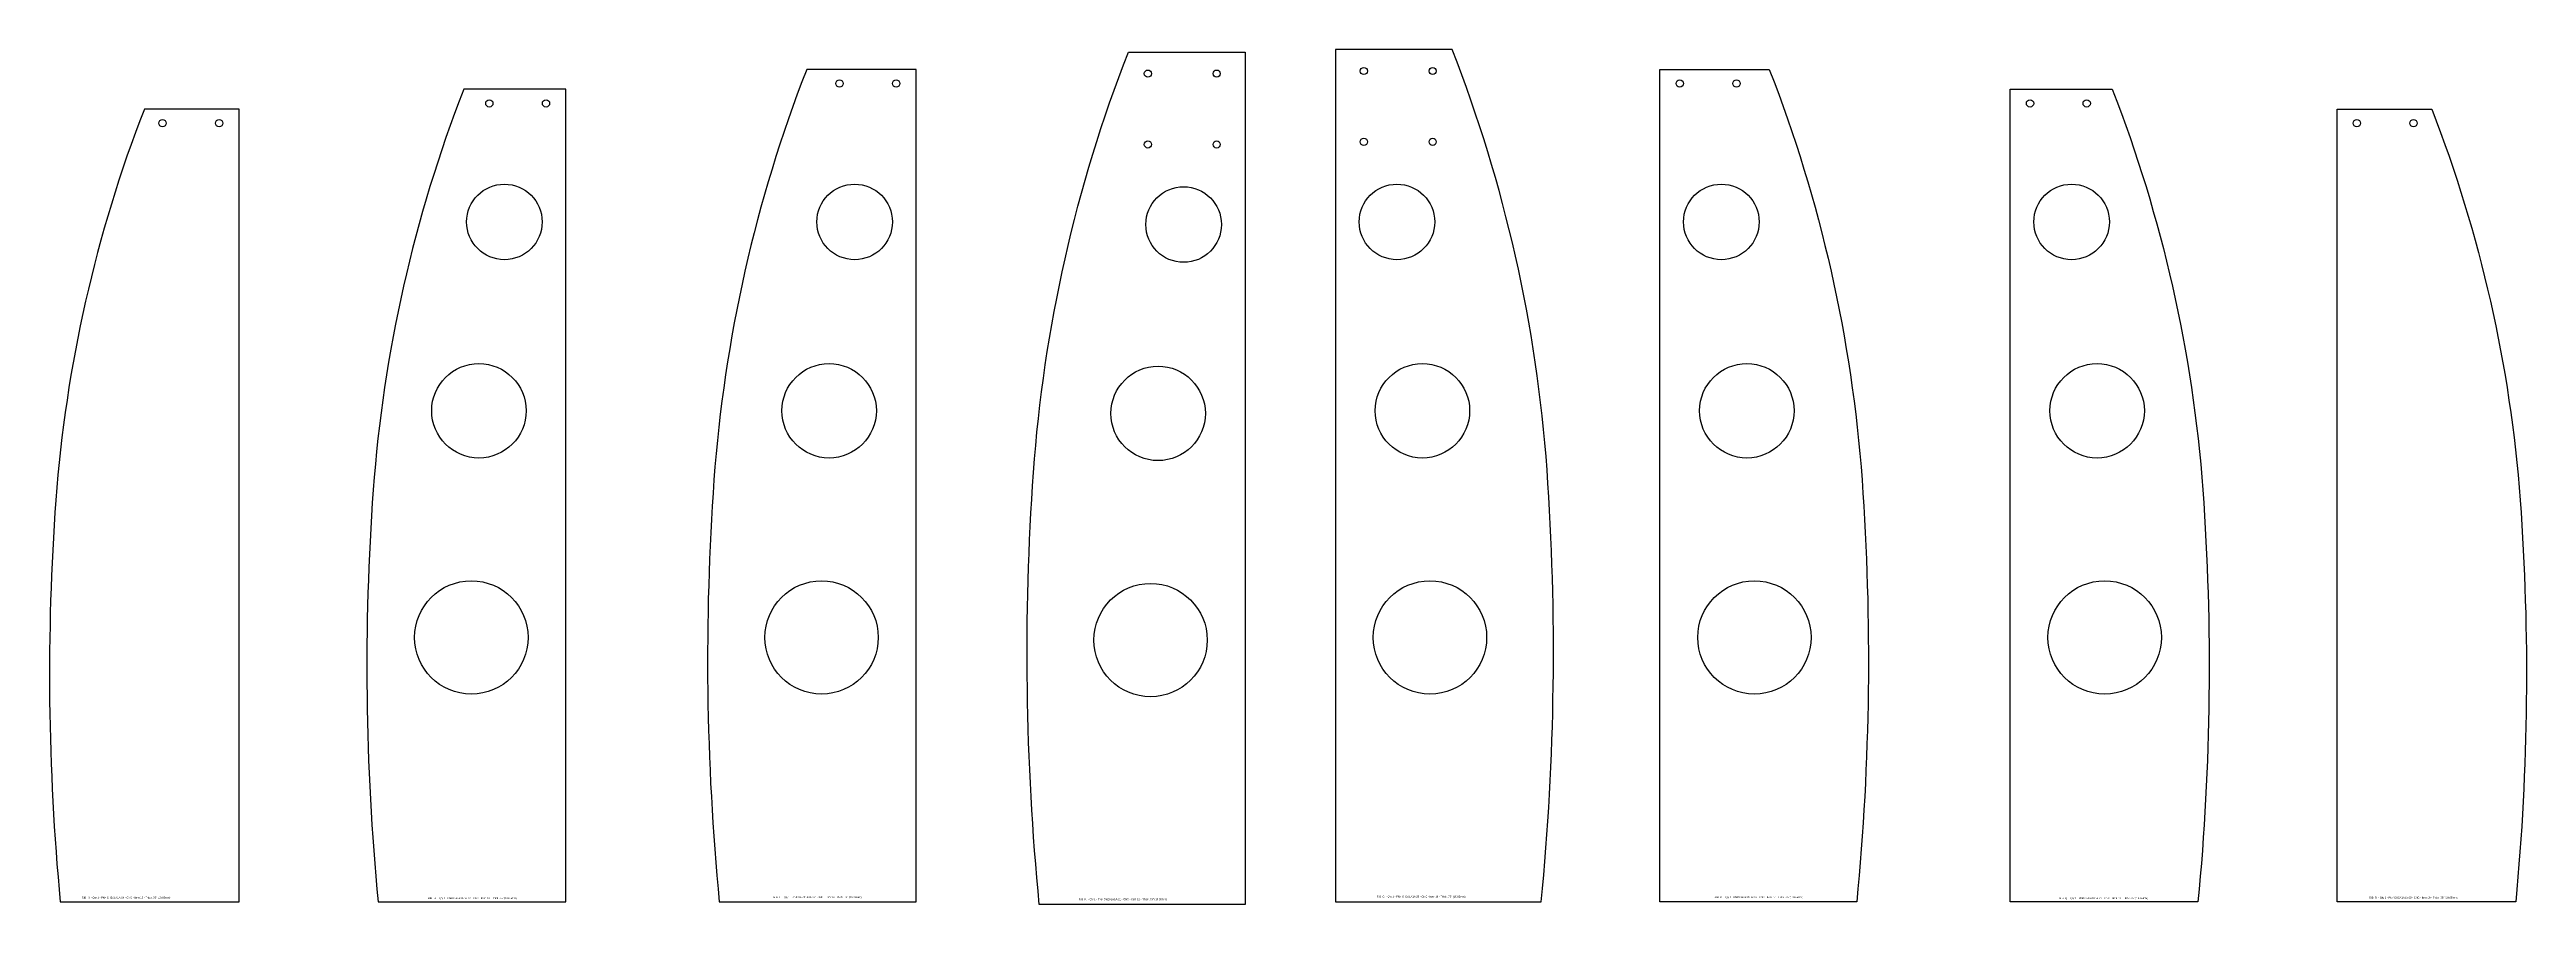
# Model space of a CAD drawing. Extents: x -85 to 127, y 11 to 146.
# Drawn here: x 8.2 to 73.8, y 10.5 to 33.1 of the extents above; entities that cross this region are included whole.
import ezdxf

# ---------------------------------------------------------------- set-up
doc = ezdxf.new("R2010")
doc.units = 0
doc.header["$MEASUREMENT"] = 0
doc.layers.get('0').update_dxf_attribs({"linetype": 'CONTINUOUS'})
doc.layers.add('Info', color=4, linetype='CONTINUOUS')
doc.styles.add('Annotative', font='txt')

msp = doc.modelspace()

# ---------------------------------------------------------------- linework, layer by layer
at = {"color": 0}
msp.add_lwpolyline([(39.839, 10.517), (34.394, 10.517, -0.041901), (34.241, 21.953, -0.075331), (36.751, 33.081), (39.839, 33.081)], format="xyb", close=True, dxfattribs=at)
for points in [[(42.234, 10.586), (47.679, 10.586, 0.041901), (47.832, 22.022, 0.075331), (45.321, 33.15), (42.234, 33.15)], [(19.163, 32.099, 0.074639), (16.766, 21.49, 0.04177), (16.894, 10.586), (21.863, 10.586), (21.863, 32.099)], [(62.789, 32.099, -0.074639), (65.187, 21.49, -0.04177), (65.059, 10.586), (60.09, 10.586), (60.09, 32.099)]]:
    msp.add_lwpolyline(points, format="xyb", close=True)
at = {"color": 0, "linetype": 'ByBlock'}
for points in [[(31.132, 10.586), (31.132, 32.624), (28.238, 32.624, 0.074935), (25.784, 21.756, 0.041826), (25.925, 10.586)], [(50.82, 10.586), (50.82, 32.624), (53.714, 32.624, -0.074935), (56.168, 21.756, -0.041826), (56.028, 10.586)]]:
    msp.add_lwpolyline(points, format="xyb", close=True, dxfattribs=at)
at = {"color": 7, "linetype": 'Continuous'}
for points in [[(10.709, 31.574, 0.07433), (8.367, 21.224, 0.041711), (8.483, 10.586), (13.214, 10.586), (13.214, 31.574)], [(71.244, 31.574, -0.07433), (73.585, 21.224, -0.041711), (73.469, 10.586), (68.739, 10.586), (68.739, 31.574)]]:
    msp.add_lwpolyline(points, format="xyb", close=True, dxfattribs=at)
at = {"color": 0, "linetype": 'ByBlock'}
for centre, radius in [((29.108, 32.249), 0.0967), ((30.608, 32.249), 0.0967), ((51.344, 32.249), 0.0967), ((52.844, 32.249), 0.0967), ((29.507, 28.586), 1), ((52.445, 28.586), 1), ((28.832, 23.586), 1.25), ((53.12, 23.586), 1.25), ((28.632, 17.586), 1.5), ((53.32, 17.586), 1.5)]:
    msp.add_circle(centre, radius, dxfattribs=at)
at = {"color": 0, "linetype": 'Continuous'}
for centre, radius in [((37.268, 32.512), 0.095), ((39.089, 32.512), 0.095), ((37.268, 30.637), 0.095), ((39.089, 30.637), 0.095), ((38.214, 28.517), 1), ((37.539, 23.517), 1.25), ((37.339, 17.517), 1.5)]:
    msp.add_circle(centre, radius, dxfattribs=at)
at = {"color": 7, "linetype": 'Continuous'}
for centre, radius in [((42.984, 32.581), 0.095), ((44.805, 32.581), 0.095), ((19.839, 31.724), 0.0968), ((21.339, 31.724), 0.0968), ((60.614, 31.724), 0.0968), ((62.114, 31.724), 0.0968), ((11.19, 31.199), 0.0968), ((12.69, 31.199), 0.0968), ((69.263, 31.199), 0.0968), ((70.763, 31.199), 0.0968), ((42.984, 30.706), 0.095), ((44.805, 30.706), 0.095), ((20.238, 28.586), 1), ((43.859, 28.586), 1), ((61.715, 28.586), 1), ((19.563, 23.586), 1.25), ((44.534, 23.586), 1.25), ((62.39, 23.586), 1.25), ((19.363, 17.586), 1.5), ((44.734, 17.586), 1.5), ((62.59, 17.586), 1.5)]:
    msp.add_circle(centre, radius, dxfattribs=at)

# ---------------------------------------------------------------- texts
at = {"layer": 'Info', "style": 'Annotative'}
for s, p in [('RIB  N  - Qty 1 - PN# OH2A1A1A-24 - CNC - Item 15 - Thick .75" (19.05mm)', (9.055, 10.673)), ('RIB  K  - Qty 1 - PN# OH2A1A1A-21 - CNC - Item 12 - Thick .75" (19.05mm)', (35.439, 10.63)), ('RIB  O  - Qty 1 - PN# OH2A1A1A-25 - CNC - Item 16 - Thick .75" (19.05mm)', (43.326, 10.699)), ('RIB  R  - Qty 1 - PN# OH2A1A1A-28 - CNC - Item 19 - Thick .75" (19.05mm)', (69.589, 10.673))]:
    msp.add_text(s, height=0.05, dxfattribs=at).set_placement(p)
at = {"layer": 'Info', "char_height": 0.05, "attachment_point": 2, "style": 'Annotative'}
for s, insert in [('RIB  M  - Qty 1 - PN# OH2A1A1A-23 - CNC - Item 14 - Thick .75" (19.05mm)', (19.389, 10.709)), ('RIB  L  - Qty 1 - PN# OH2A1A1A-22 - CNC - Item 13 - Thick .75" (19.05mm)', (28.524, 10.736)), ('RIB  P  - Qty 1 - PN# OH2A1A1A-26 - CNC - Item 17 - Thick .75" (19.05mm)', (53.428, 10.736)), ('RIB  Q  - Qty 1 - PN# OH2A1A1A-27 - CNC - Item 18 - Thick .75" (19.05mm)', (62.564, 10.709))]:
    msp.add_mtext_dynamic_manual_height_columns(s, width=5.31726, gutter_width=0.625, heights=[0.083], dxfattribs=dict(at, insert=insert))

doc.saveas('drawing.dxf')
